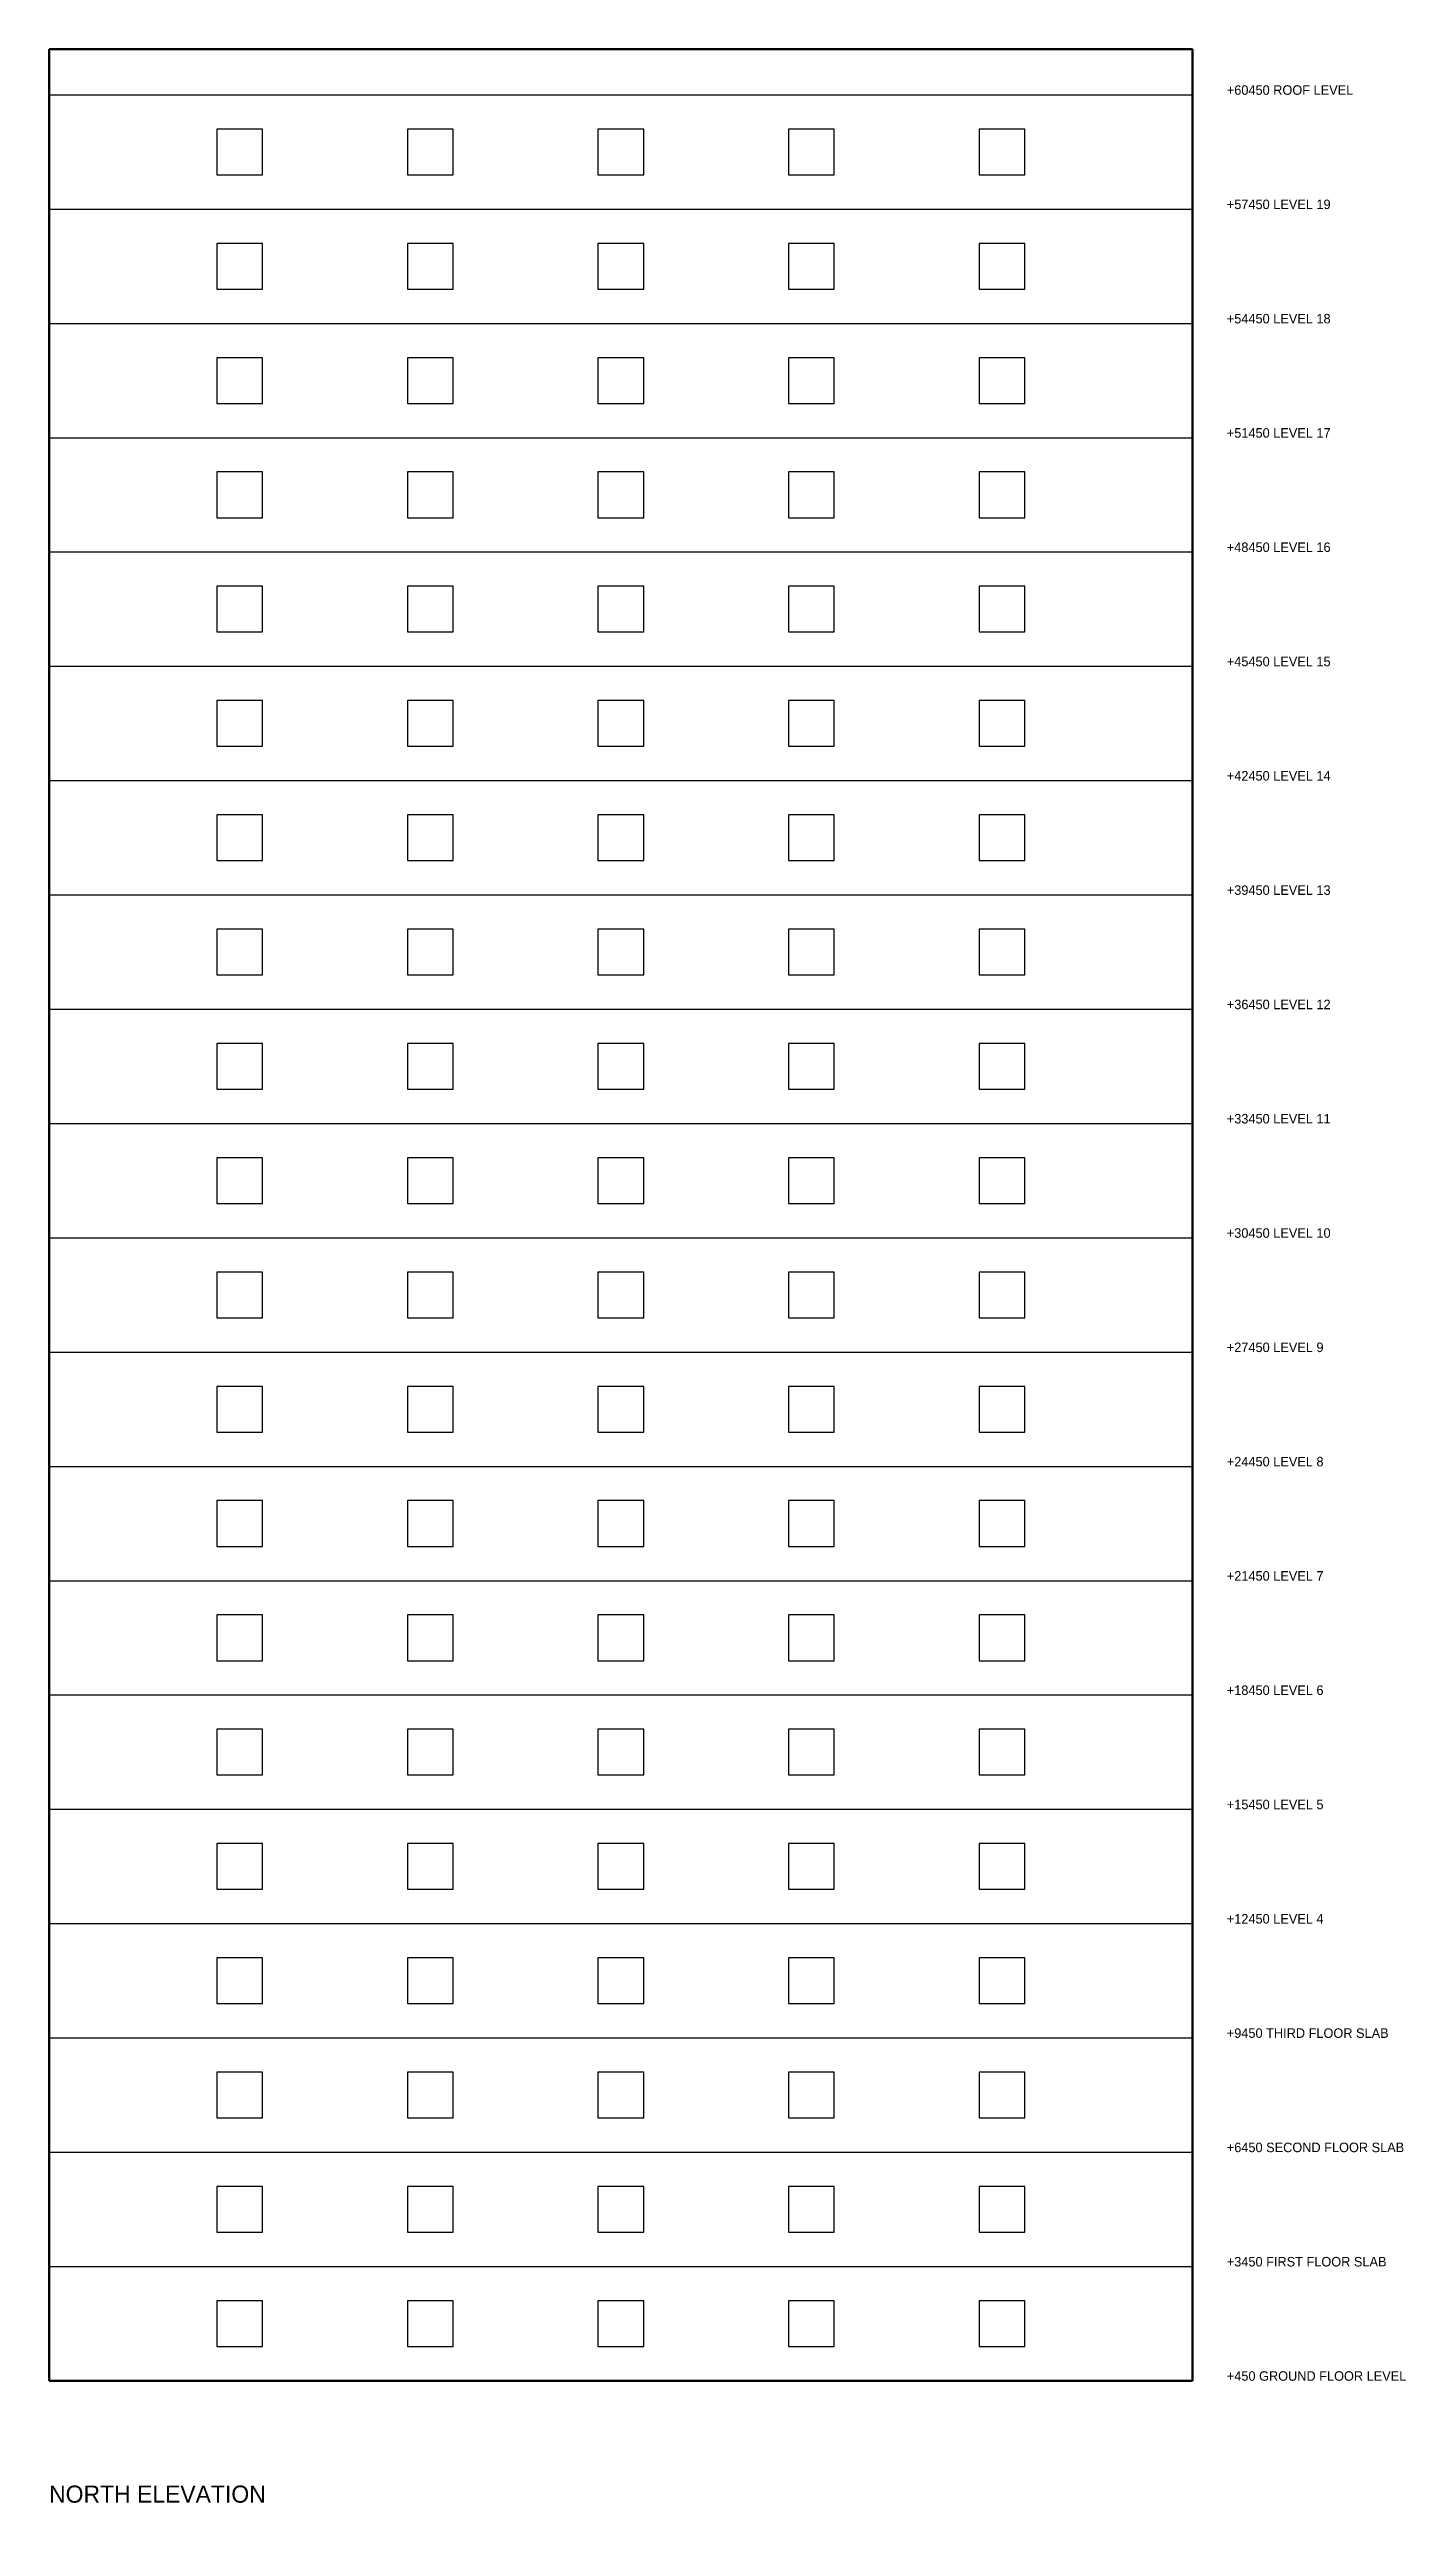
# Model space of a CAD drawing. Header units: metres. Extents: x 0 to 162, y -3 to 61.
# Drawn here: x 84 to 119.6, y -3.2 to 61.2 of the extents above; entities that cross this region are included whole.
import ezdxf

# ---------------------------------------------------------------- set-up
doc = ezdxf.new("R2010")
doc.units = ezdxf.units.M
for name, color, linetype in [('TEXT', 6, 'CONTINUOUS'), ('WALL', 4, 'CONTINUOUS'), ('WIND', 2, 'CONTINUOUS')]:
    doc.layers.add(name, color=color, linetype=linetype)

msp = doc.modelspace()

# ---------------------------------------------------------------- texts
at = {"layer": 'TEXT'}
for s, height, p in [('+60450 ROOF LEVEL', 0.25, (114.9, 60)), ('+57450 LEVEL 19', 0.25, (114.9, 57)), ('+54450 LEVEL 18', 0.25, (114.9, 54)), ('+51450 LEVEL 17', 0.25, (114.9, 51)), ('+48450 LEVEL 16', 0.25, (114.9, 48)), ('+45450 LEVEL 15', 0.25, (114.9, 45)), ('+42450 LEVEL 14', 0.25, (114.9, 42)), ('+39450 LEVEL 13', 0.25, (114.9, 39)), ('+36450 LEVEL 12', 0.25, (114.9, 36)), ('+33450 LEVEL 11', 0.25, (114.9, 33)), ('+30450 LEVEL 10', 0.25, (114.9, 30)), ('+27450 LEVEL 9', 0.25, (114.9, 27)), ('+24450 LEVEL 8', 0.25, (114.9, 24)), ('+21450 LEVEL 7', 0.25, (114.9, 21)), ('+18450 LEVEL 6', 0.25, (114.9, 18)), ('+15450 LEVEL 5', 0.25, (114.9, 15)), ('+12450 LEVEL 4', 0.25, (114.9, 12)), ('+9450 THIRD FLOOR SLAB', 0.25, (114.9, 9)), ('+6450 SECOND FLOOR SLAB', 0.25, (114.9, 6)), ('+3450 FIRST FLOOR SLAB', 0.25, (114.9, 3)), ('+450 GROUND FLOOR LEVEL', 0.25, (114.9, 0)), ('NORTH ELEVATION', 0.45, (84, -3.2))]:
    msp.add_text(s, height=height, dxfattribs=at).set_placement(p)

# ---------------------------------------------------------------- linework, layer by layer
at = {"layer": 'WALL', "lineweight": 50}
for p, q in [((114, 61.2), (84, 61.2)), ((84, 61.2), (84, 0)), ((114, 0), (114, 61.2)), ((84, 0), (114, 0))]:
    msp.add_line(p, q, dxfattribs=at)
at = {"layer": 'WALL'}
for p, q in [((84, 60), (114, 60)), ((84, 57), (114, 57)), ((84, 54), (114, 54)), ((84, 51), (114, 51)), ((84, 48), (114, 48)), ((84, 45), (114, 45)), ((84, 42), (114, 42)), ((84, 39), (114, 39)), ((84, 36), (114, 36)), ((84, 33), (114, 33)), ((84, 30), (114, 30)), ((84, 27), (114, 27)), ((84, 24), (114, 24)), ((84, 21), (114, 21)), ((84, 18), (114, 18)), ((84, 15), (114, 15)), ((84, 12), (114, 12)), ((84, 9), (114, 9)), ((84, 6), (114, 6)), ((84, 3), (114, 3)), ((84, 0), (114, 0))]:
    msp.add_line(p, q, dxfattribs=at)
at = {"layer": 'WIND'}
for points in [[(88.4, 57.9), (89.6, 57.9), (89.6, 59.1), (88.4, 59.1)], [(93.4, 57.9), (94.6, 57.9), (94.6, 59.1), (93.4, 59.1)], [(98.4, 57.9), (99.6, 57.9), (99.6, 59.1), (98.4, 59.1)], [(103.4, 57.9), (104.6, 57.9), (104.6, 59.1), (103.4, 59.1)], [(108.4, 57.9), (109.6, 57.9), (109.6, 59.1), (108.4, 59.1)], [(88.4, 54.9), (89.6, 54.9), (89.6, 56.1), (88.4, 56.1)], [(93.4, 54.9), (94.6, 54.9), (94.6, 56.1), (93.4, 56.1)], [(98.4, 54.9), (99.6, 54.9), (99.6, 56.1), (98.4, 56.1)], [(103.4, 54.9), (104.6, 54.9), (104.6, 56.1), (103.4, 56.1)], [(108.4, 54.9), (109.6, 54.9), (109.6, 56.1), (108.4, 56.1)], [(88.4, 51.9), (89.6, 51.9), (89.6, 53.1), (88.4, 53.1)], [(93.4, 51.9), (94.6, 51.9), (94.6, 53.1), (93.4, 53.1)], [(98.4, 51.9), (99.6, 51.9), (99.6, 53.1), (98.4, 53.1)], [(103.4, 51.9), (104.6, 51.9), (104.6, 53.1), (103.4, 53.1)], [(108.4, 51.9), (109.6, 51.9), (109.6, 53.1), (108.4, 53.1)], [(88.4, 48.9), (89.6, 48.9), (89.6, 50.1), (88.4, 50.1)], [(93.4, 48.9), (94.6, 48.9), (94.6, 50.1), (93.4, 50.1)], [(98.4, 48.9), (99.6, 48.9), (99.6, 50.1), (98.4, 50.1)], [(103.4, 48.9), (104.6, 48.9), (104.6, 50.1), (103.4, 50.1)], [(108.4, 48.9), (109.6, 48.9), (109.6, 50.1), (108.4, 50.1)], [(88.4, 45.9), (89.6, 45.9), (89.6, 47.1), (88.4, 47.1)], [(93.4, 45.9), (94.6, 45.9), (94.6, 47.1), (93.4, 47.1)], [(98.4, 45.9), (99.6, 45.9), (99.6, 47.1), (98.4, 47.1)], [(103.4, 45.9), (104.6, 45.9), (104.6, 47.1), (103.4, 47.1)], [(108.4, 45.9), (109.6, 45.9), (109.6, 47.1), (108.4, 47.1)], [(88.4, 42.9), (89.6, 42.9), (89.6, 44.1), (88.4, 44.1)], [(93.4, 42.9), (94.6, 42.9), (94.6, 44.1), (93.4, 44.1)], [(98.4, 42.9), (99.6, 42.9), (99.6, 44.1), (98.4, 44.1)], [(103.4, 42.9), (104.6, 42.9), (104.6, 44.1), (103.4, 44.1)], [(108.4, 42.9), (109.6, 42.9), (109.6, 44.1), (108.4, 44.1)], [(88.4, 39.9), (89.6, 39.9), (89.6, 41.1), (88.4, 41.1)], [(93.4, 39.9), (94.6, 39.9), (94.6, 41.1), (93.4, 41.1)], [(98.4, 39.9), (99.6, 39.9), (99.6, 41.1), (98.4, 41.1)], [(103.4, 39.9), (104.6, 39.9), (104.6, 41.1), (103.4, 41.1)], [(108.4, 39.9), (109.6, 39.9), (109.6, 41.1), (108.4, 41.1)], [(88.4, 36.9), (89.6, 36.9), (89.6, 38.1), (88.4, 38.1)], [(93.4, 36.9), (94.6, 36.9), (94.6, 38.1), (93.4, 38.1)], [(98.4, 36.9), (99.6, 36.9), (99.6, 38.1), (98.4, 38.1)], [(103.4, 36.9), (104.6, 36.9), (104.6, 38.1), (103.4, 38.1)], [(108.4, 36.9), (109.6, 36.9), (109.6, 38.1), (108.4, 38.1)], [(88.4, 33.9), (89.6, 33.9), (89.6, 35.1), (88.4, 35.1)], [(93.4, 33.9), (94.6, 33.9), (94.6, 35.1), (93.4, 35.1)], [(98.4, 33.9), (99.6, 33.9), (99.6, 35.1), (98.4, 35.1)], [(103.4, 33.9), (104.6, 33.9), (104.6, 35.1), (103.4, 35.1)], [(108.4, 33.9), (109.6, 33.9), (109.6, 35.1), (108.4, 35.1)], [(88.4, 30.9), (89.6, 30.9), (89.6, 32.1), (88.4, 32.1)], [(93.4, 30.9), (94.6, 30.9), (94.6, 32.1), (93.4, 32.1)], [(98.4, 30.9), (99.6, 30.9), (99.6, 32.1), (98.4, 32.1)], [(103.4, 30.9), (104.6, 30.9), (104.6, 32.1), (103.4, 32.1)], [(108.4, 30.9), (109.6, 30.9), (109.6, 32.1), (108.4, 32.1)], [(88.4, 27.9), (89.6, 27.9), (89.6, 29.1), (88.4, 29.1)], [(93.4, 27.9), (94.6, 27.9), (94.6, 29.1), (93.4, 29.1)], [(98.4, 27.9), (99.6, 27.9), (99.6, 29.1), (98.4, 29.1)], [(103.4, 27.9), (104.6, 27.9), (104.6, 29.1), (103.4, 29.1)], [(108.4, 27.9), (109.6, 27.9), (109.6, 29.1), (108.4, 29.1)], [(88.4, 24.9), (89.6, 24.9), (89.6, 26.1), (88.4, 26.1)], [(93.4, 24.9), (94.6, 24.9), (94.6, 26.1), (93.4, 26.1)], [(98.4, 24.9), (99.6, 24.9), (99.6, 26.1), (98.4, 26.1)], [(103.4, 24.9), (104.6, 24.9), (104.6, 26.1), (103.4, 26.1)], [(108.4, 24.9), (109.6, 24.9), (109.6, 26.1), (108.4, 26.1)], [(88.4, 21.9), (89.6, 21.9), (89.6, 23.1), (88.4, 23.1)], [(93.4, 21.9), (94.6, 21.9), (94.6, 23.1), (93.4, 23.1)], [(98.4, 21.9), (99.6, 21.9), (99.6, 23.1), (98.4, 23.1)], [(103.4, 21.9), (104.6, 21.9), (104.6, 23.1), (103.4, 23.1)], [(108.4, 21.9), (109.6, 21.9), (109.6, 23.1), (108.4, 23.1)], [(88.4, 18.9), (89.6, 18.9), (89.6, 20.1), (88.4, 20.1)], [(93.4, 18.9), (94.6, 18.9), (94.6, 20.1), (93.4, 20.1)], [(98.4, 18.9), (99.6, 18.9), (99.6, 20.1), (98.4, 20.1)], [(103.4, 18.9), (104.6, 18.9), (104.6, 20.1), (103.4, 20.1)], [(108.4, 18.9), (109.6, 18.9), (109.6, 20.1), (108.4, 20.1)], [(88.4, 15.9), (89.6, 15.9), (89.6, 17.1), (88.4, 17.1)], [(93.4, 15.9), (94.6, 15.9), (94.6, 17.1), (93.4, 17.1)], [(98.4, 15.9), (99.6, 15.9), (99.6, 17.1), (98.4, 17.1)], [(103.4, 15.9), (104.6, 15.9), (104.6, 17.1), (103.4, 17.1)], [(108.4, 15.9), (109.6, 15.9), (109.6, 17.1), (108.4, 17.1)], [(88.4, 12.9), (89.6, 12.9), (89.6, 14.1), (88.4, 14.1)], [(93.4, 12.9), (94.6, 12.9), (94.6, 14.1), (93.4, 14.1)], [(98.4, 12.9), (99.6, 12.9), (99.6, 14.1), (98.4, 14.1)], [(103.4, 12.9), (104.6, 12.9), (104.6, 14.1), (103.4, 14.1)], [(108.4, 12.9), (109.6, 12.9), (109.6, 14.1), (108.4, 14.1)], [(88.4, 9.9), (89.6, 9.9), (89.6, 11.1), (88.4, 11.1)], [(93.4, 9.9), (94.6, 9.9), (94.6, 11.1), (93.4, 11.1)], [(98.4, 9.9), (99.6, 9.9), (99.6, 11.1), (98.4, 11.1)], [(103.4, 9.9), (104.6, 9.9), (104.6, 11.1), (103.4, 11.1)], [(108.4, 9.9), (109.6, 9.9), (109.6, 11.1), (108.4, 11.1)], [(88.4, 6.9), (89.6, 6.9), (89.6, 8.1), (88.4, 8.1)], [(93.4, 6.9), (94.6, 6.9), (94.6, 8.1), (93.4, 8.1)], [(98.4, 6.9), (99.6, 6.9), (99.6, 8.1), (98.4, 8.1)], [(103.4, 6.9), (104.6, 6.9), (104.6, 8.1), (103.4, 8.1)], [(108.4, 6.9), (109.6, 6.9), (109.6, 8.1), (108.4, 8.1)], [(88.4, 3.9), (89.6, 3.9), (89.6, 5.1), (88.4, 5.1)], [(93.4, 3.9), (94.6, 3.9), (94.6, 5.1), (93.4, 5.1)], [(98.4, 3.9), (99.6, 3.9), (99.6, 5.1), (98.4, 5.1)], [(103.4, 3.9), (104.6, 3.9), (104.6, 5.1), (103.4, 5.1)], [(108.4, 3.9), (109.6, 3.9), (109.6, 5.1), (108.4, 5.1)], [(88.4, 0.9), (89.6, 0.9), (89.6, 2.1), (88.4, 2.1)], [(93.4, 0.9), (94.6, 0.9), (94.6, 2.1), (93.4, 2.1)], [(98.4, 0.9), (99.6, 0.9), (99.6, 2.1), (98.4, 2.1)], [(103.4, 0.9), (104.6, 0.9), (104.6, 2.1), (103.4, 2.1)], [(108.4, 0.9), (109.6, 0.9), (109.6, 2.1), (108.4, 2.1)]]:
    msp.add_lwpolyline(points, close=True, dxfattribs=at)

msp.set_redraw_order([(e.dxf.handle, doc.entitydb.next_handle()) for e in msp.query("TEXT MTEXT ATTDEF DIMENSION ARC_DIMENSION")])  # texts and dimensions are drawn at this point

doc.saveas('drawing.dxf')
